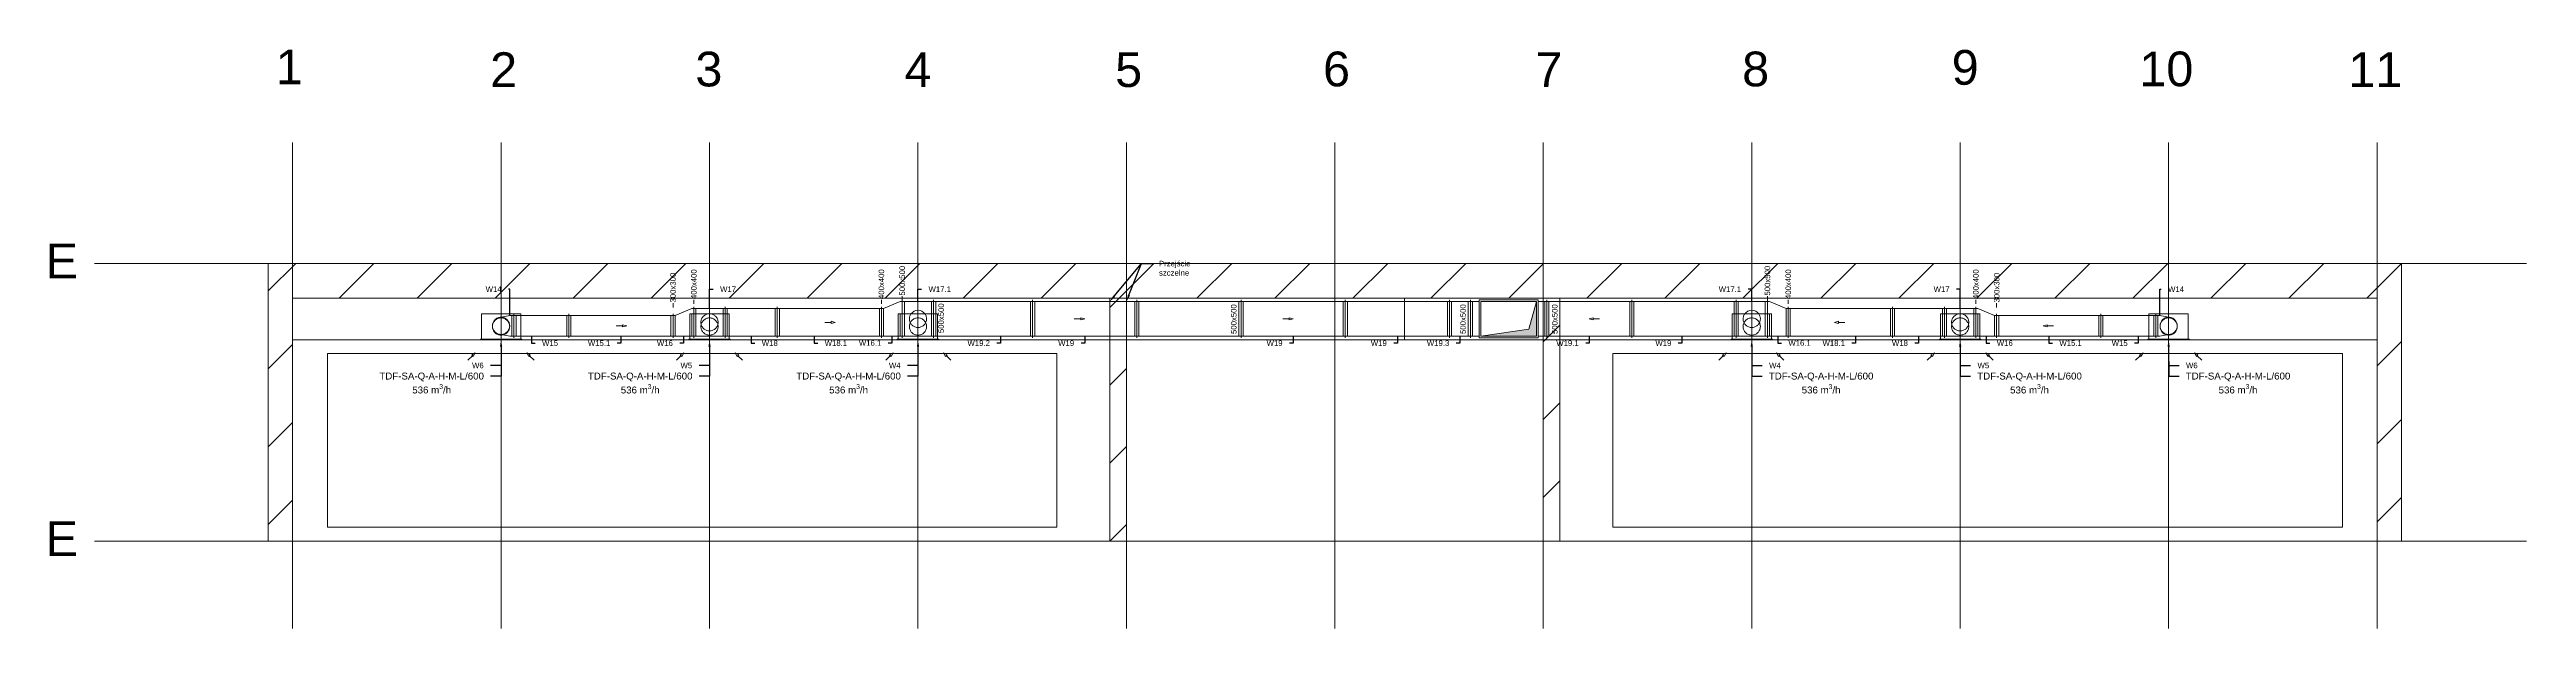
# Model space of a CAD drawing. Header units: millimetres. Extents: x 59762 to 60194, y -87842 to -87548.
# Drawn here: x 60061.87 to 60097.52, y -87712.58 to -87704.24 of the extents above; entities that cross this region are included whole.
import ezdxf
from ezdxf import colors
from ezdxf.entities.mleader import LeaderData, LeaderLine
from ezdxf.math import Vec2, Vec3

# ---------------------------------------------------------------- set-up
doc = ezdxf.new("R2010")
doc.units = ezdxf.units.MM
doc.linetypes.add('ACAD_ISO02W100', pattern=[15, 12, -3])
doc.linetypes.add('JIS_02_1.2', pattern=[2.5, 1.25, -1.25])
for name, color, linetype, lineweight in [('kanały', 7, 'Continuous', 20), ('nawi. strzałki', 150, 'Continuous', 20), ('opisy', 7, 'Continuous', 13), ('wymiary', 7, 'Continuous', 13), ('wyw opis', 30, 'Continuous', 20)]:
    doc.layers.add(name, color=color, linetype=linetype, lineweight=lineweight)
doc.layers.add('osie', color=7, linetype='JIS_02_1.2', lineweight=5, transparency=0.7)
doc.layers.add('podkład', color=7, linetype='Continuous', lineweight=13, transparency=0.7)
doc.styles.get("Standard").update_dxf_attribs({"font": 'arial.ttf', "height": 0.02})
doc.styles.add('styl1', font='arial.ttf', dxfattribs={"height": 0.08})
pattern_1 = [(45, (57057.4384, -93682.1552), (-0.56126601, 0.56126601), [])]

# ---------------------------------------------------------------- blocks, each defined once
blk = doc.blocks.new('_None')

msp = doc.modelspace()

# ---------------------------------------------------------------- hatches: boundary and pattern name
at = {"layer": 'kanały'}
h = msp.add_hatch(color=256, dxfattribs=at)
h.dxf.hatch_style = 1
h.paths.add_polyline_path([(60082.473111, -87708.372764), (60083.163905, -87708.268704), (60083.273111, -87707.872764), (60083.273111, -87708.372764)])
at = {"layer": 'podkład'}
h = msp.add_hatch(dxfattribs=at)
h.set_pattern_fill('ANSI31', color=256, scale=0.25)
h.set_pattern_definition(pattern_1)
h.paths.add_polyline_path([(60065.373111, -87707.922764), (60065.373111, -87707.322764), (60065.023111, -87707.322764), (60065.023111, -87707.922764), (60065.023111, -87711.322764), (60065.373111, -87711.322764)])
h.paths.add_polyline_path([(60077.373111, -87707.922764), (60077.133111, -87707.922764), (60077.133111, -87711.322764), (60077.373111, -87711.322764)])
h.paths.add_polyline_path([(60083.613111, -87707.922764), (60083.373111, -87707.922764), (60083.373111, -87711.322764), (60083.613111, -87711.322764)])
h.paths.add_polyline_path([(60077.133111, -87707.322764), (60065.373111, -87707.322764), (60065.373111, -87707.822764), (60077.133111, -87707.822764)])
h.paths.add_polyline_path([(60077.373111, -87707.322764), (60077.133111, -87707.322764), (60077.133111, -87707.822764), (60077.373111, -87707.822764)])
h.paths.add_polyline_path([(60083.373111, -87707.322764), (60077.373111, -87707.322764), (60077.373111, -87707.822764), (60083.373111, -87707.822764)])
h.paths.add_polyline_path([(60095.373111, -87707.322764), (60083.613111, -87707.322764), (60083.613111, -87707.822764), (60095.373111, -87707.822764)])
h.paths.add_polyline_path([(60095.723111, -87707.922764), (60095.723111, -87707.322764), (60095.373111, -87707.322764), (60095.373111, -87707.922764), (60095.373111, -87711.322764), (60095.723111, -87711.322764)])
h = msp.add_hatch(dxfattribs=at)
h.set_pattern_fill('ANSI31', color=256, scale=0.25)
h.set_pattern_definition(pattern_1)
h.paths.add_polyline_path([(60077.133111, -87707.922764), (60077.373111, -87707.922764), (60077.373111, -87707.822764), (60077.133111, -87707.822764)])

# ---------------------------------------------------------------- linework, layer by layer
at = {"layer": 'kanały'}
for p, q in [((60068.656611, -87708.050764), (60068.089611, -87708.050764)), ((60068.089611, -87708.050764), (60068.089611, -87708.414764)), ((60068.656611, -87708.072764), (60068.558111, -87708.072764)), ((60068.656611, -87708.050764), (60068.656611, -87708.414764)), ((60071.656611, -87708.050764), (60071.089611, -87708.050764)), ((60071.089611, -87708.050764), (60071.089611, -87708.414764)), ((60071.148111, -87708.050764), (60071.148111, -87707.972764)), ((60071.178111, -87708.050764), (60071.178111, -87707.972764)), ((60071.568111, -87708.050764), (60071.568111, -87707.972764)), ((60071.598111, -87708.050764), (60071.598111, -87707.972764)), ((60071.628111, -87708.050764), (60071.628111, -87707.972764)), ((60071.656611, -87708.050764), (60071.656611, -87708.414764)), ((60074.656611, -87708.050764), (60074.089611, -87708.050764)), ((60074.089611, -87708.050764), (60074.089611, -87708.414764)), ((60074.148111, -87708.050764), (60074.148111, -87707.872764)), ((60074.178111, -87708.050764), (60074.178111, -87707.872764)), ((60074.568111, -87708.050764), (60074.568111, -87707.872764)), ((60074.598111, -87708.050764), (60074.598111, -87707.872764)), ((60074.656611, -87708.050764), (60074.656611, -87708.414764)), ((60082.323111, -87707.847764), (60082.323111, -87708.397764)), ((60082.448111, -87707.872764), (60082.323111, -87707.872764)), ((60083.298111, -87707.847764), (60082.448111, -87707.847764)), ((60082.448111, -87707.847764), (60082.448111, -87708.397764)), ((60082.473111, -87707.872764), (60083.273111, -87707.872764)), ((60082.473111, -87708.372764), (60082.473111, -87707.872764)), ((60083.163905, -87708.268704), (60083.273111, -87707.872764)), ((60083.273111, -87707.872764), (60083.273111, -87708.372764)), ((60083.298111, -87708.397764), (60083.298111, -87707.847764)), ((60083.298111, -87707.872764), (60083.423111, -87707.872764)), ((60083.423111, -87707.847764), (60083.423111, -87708.397764)), ((60086.089611, -87708.050764), (60086.656611, -87708.050764)), ((60086.089611, -87708.050764), (60086.089611, -87708.414764)), ((60086.118111, -87708.050764), (60086.118111, -87707.872764)), ((60086.148111, -87708.050764), (60086.148111, -87707.872764)), ((60086.178111, -87708.050764), (60086.178111, -87707.872764)), ((60086.568111, -87708.050764), (60086.568111, -87707.872764)), ((60086.598111, -87708.050764), (60086.598111, -87707.872764)), ((60086.656611, -87708.050764), (60086.656611, -87708.414764)), ((60089.089611, -87708.050764), (60089.656611, -87708.050764)), ((60089.089611, -87708.050764), (60089.089611, -87708.414764)), ((60089.118111, -87708.050764), (60089.118111, -87707.972764)), ((60089.148111, -87708.050764), (60089.148111, -87707.972764)), ((60089.178111, -87708.050764), (60089.178111, -87707.972764)), ((60089.568111, -87708.050764), (60089.568111, -87707.972764)), ((60089.598111, -87708.050764), (60089.598111, -87707.972764)), ((60089.656611, -87708.050764), (60089.656611, -87708.414764)), ((60092.089611, -87708.050764), (60092.656611, -87708.050764)), ((60092.089611, -87708.050764), (60092.089611, -87708.414764)), ((60092.089611, -87708.072764), (60092.188111, -87708.072764)), ((60092.656611, -87708.050764), (60092.656611, -87708.414764)), ((60068.671111, -87708.414764), (60068.075111, -87708.414764)), ((60068.075111, -87708.414764), (60068.075111, -87708.422764)), ((60068.671111, -87708.422764), (60068.075111, -87708.422764)), ((60068.656611, -87708.372764), (60068.558111, -87708.372764)), ((60068.671111, -87708.422764), (60068.671111, -87708.414764)), ((60071.671111, -87708.414764), (60071.075111, -87708.414764)), ((60071.075111, -87708.414764), (60071.075111, -87708.422764)), ((60071.671111, -87708.422764), (60071.075111, -87708.422764)), ((60071.671111, -87708.422764), (60071.671111, -87708.414764)), ((60074.089611, -87708.372764), (60073.878111, -87708.372764)), ((60074.671111, -87708.414764), (60074.075111, -87708.414764)), ((60074.075111, -87708.414764), (60074.075111, -87708.422764)), ((60074.671111, -87708.422764), (60074.075111, -87708.422764)), ((60074.671111, -87708.422764), (60074.671111, -87708.414764)), ((60082.448111, -87708.372764), (60082.323111, -87708.372764)), ((60082.448111, -87708.397764), (60083.298111, -87708.397764)), ((60082.473111, -87708.372764), (60083.163905, -87708.268704)), ((60083.273111, -87708.372764), (60082.473111, -87708.372764)), ((60083.298111, -87708.372764), (60083.423111, -87708.372764)), ((60086.075111, -87708.422764), (60086.075111, -87708.414764)), ((60086.075111, -87708.414764), (60086.671111, -87708.414764)), ((60086.075111, -87708.422764), (60086.671111, -87708.422764)), ((60086.656611, -87708.372764), (60086.868111, -87708.372764)), ((60086.671111, -87708.414764), (60086.671111, -87708.422764)), ((60089.075111, -87708.422764), (60089.075111, -87708.414764)), ((60089.075111, -87708.414764), (60089.671111, -87708.414764)), ((60089.075111, -87708.422764), (60089.671111, -87708.422764)), ((60089.671111, -87708.414764), (60089.671111, -87708.422764)), ((60092.075111, -87708.422764), (60092.075111, -87708.414764)), ((60092.075111, -87708.414764), (60092.671111, -87708.414764)), ((60092.075111, -87708.422764), (60092.671111, -87708.422764)), ((60092.089611, -87708.372764), (60092.188111, -87708.372764)), ((60092.671111, -87708.414764), (60092.671111, -87708.422764))]:
    msp.add_line(p, q, dxfattribs=at)
at = {"layer": 'kanały', "linetype": 'ACAD_ISO02W100', "ltscale": 0.09}
for p, q in [((60068.498111, -87708.072764), (60068.373111, -87708.098764)), ((60068.558111, -87708.072764), (60068.498111, -87708.072764)), ((60068.528111, -87708.072764), (60068.528111, -87708.372764)), ((60068.558111, -87708.072764), (60068.558111, -87708.047764)), ((60068.558111, -87708.072764), (60068.558111, -87708.047764)), ((60068.558111, -87708.072764), (60068.558111, -87708.372764)), ((60068.558111, -87708.072764), (60068.558111, -87708.372764)), ((60068.588111, -87708.072764), (60068.588111, -87708.372764)), ((60071.118111, -87708.372764), (60071.118111, -87708.050764)), ((60071.148111, -87708.372764), (60071.148111, -87708.050764)), ((60071.148111, -87708.372764), (60071.148111, -87708.050764)), ((60071.178111, -87708.050764), (60071.178111, -87708.372764)), ((60071.568111, -87708.050764), (60071.568111, -87708.372764)), ((60071.598111, -87708.050764), (60071.598111, -87708.372764)), ((60071.598111, -87708.050764), (60071.598111, -87708.372764)), ((60071.628111, -87708.050764), (60071.628111, -87708.372764)), ((60074.118111, -87708.372764), (60074.118111, -87708.050764)), ((60074.148111, -87708.050764), (60074.148111, -87708.372764)), ((60074.148111, -87708.372764), (60074.148111, -87708.050764)), ((60074.148111, -87708.372764), (60074.148111, -87708.050764)), ((60074.178111, -87708.050764), (60074.178111, -87708.372764)), ((60074.568111, -87708.050764), (60074.568111, -87708.372764)), ((60074.598111, -87708.050764), (60074.598111, -87708.372764)), ((60074.598111, -87708.050764), (60074.598111, -87708.372764)), ((60074.628111, -87708.050764), (60074.628111, -87708.372764)), ((60086.118111, -87708.050764), (60086.118111, -87708.372764)), ((60086.148111, -87708.050764), (60086.148111, -87708.372764)), ((60086.148111, -87708.050764), (60086.148111, -87708.372764)), ((60086.178111, -87708.050764), (60086.178111, -87708.372764)), ((60086.568111, -87708.050764), (60086.568111, -87708.372764)), ((60086.598111, -87708.050764), (60086.598111, -87708.372764)), ((60086.598111, -87708.372764), (60086.598111, -87708.050764)), ((60086.598111, -87708.372764), (60086.598111, -87708.050764)), ((60086.628111, -87708.372764), (60086.628111, -87708.050764)), ((60089.118111, -87708.050764), (60089.118111, -87708.372764)), ((60089.148111, -87708.050764), (60089.148111, -87708.372764)), ((60089.148111, -87708.050764), (60089.148111, -87708.372764)), ((60089.178111, -87708.050764), (60089.178111, -87708.372764)), ((60089.568111, -87708.050764), (60089.568111, -87708.372764)), ((60089.598111, -87708.372764), (60089.598111, -87708.050764)), ((60089.598111, -87708.372764), (60089.598111, -87708.050764)), ((60089.628111, -87708.372764), (60089.628111, -87708.050764)), ((60092.158111, -87708.072764), (60092.158111, -87708.372764)), ((60092.188111, -87708.072764), (60092.188111, -87708.047764)), ((60092.188111, -87708.072764), (60092.188111, -87708.047764)), ((60092.188111, -87708.072764), (60092.188111, -87708.372764)), ((60092.188111, -87708.072764), (60092.188111, -87708.372764)), ((60092.188111, -87708.072764), (60092.248111, -87708.072764)), ((60092.218111, -87708.072764), (60092.218111, -87708.372764)), ((60092.248111, -87708.072764), (60092.373111, -87708.098764)), ((60068.498111, -87708.372764), (60068.373111, -87708.346764)), ((60068.558111, -87708.372764), (60068.498111, -87708.372764)), ((60068.558111, -87708.397764), (60068.558111, -87708.372764)), ((60068.558111, -87708.397764), (60068.558111, -87708.372764)), ((60071.089611, -87708.372764), (60071.148111, -87708.372764)), ((60071.598111, -87708.372764), (60071.148111, -87708.372764)), ((60071.148111, -87708.372764), (60071.148111, -87708.397764)), ((60071.598111, -87708.397764), (60071.598111, -87708.372764)), ((60071.598111, -87708.397764), (60071.598111, -87708.372764)), ((60071.656611, -87708.372764), (60071.598111, -87708.372764)), ((60074.089611, -87708.372764), (60074.148111, -87708.372764)), ((60074.148111, -87708.397764), (60074.148111, -87708.372764)), ((60074.598111, -87708.372764), (60074.148111, -87708.372764)), ((60074.148111, -87708.372764), (60074.148111, -87708.397764)), ((60074.148111, -87708.372764), (60074.148111, -87708.397764)), ((60074.598111, -87708.397764), (60074.598111, -87708.372764)), ((60074.598111, -87708.397764), (60074.598111, -87708.372764)), ((60074.598111, -87708.372764), (60074.656611, -87708.372764)), ((60086.089611, -87708.372764), (60086.148111, -87708.372764)), ((60086.148111, -87708.397764), (60086.148111, -87708.372764)), ((60086.148111, -87708.372764), (60086.598111, -87708.372764)), ((60086.148111, -87708.397764), (60086.148111, -87708.372764)), ((60086.598111, -87708.397764), (60086.598111, -87708.372764)), ((60086.598111, -87708.372764), (60086.598111, -87708.397764)), ((60086.598111, -87708.372764), (60086.598111, -87708.397764)), ((60086.656611, -87708.372764), (60086.598111, -87708.372764)), ((60089.089611, -87708.372764), (60089.148111, -87708.372764)), ((60089.148111, -87708.397764), (60089.148111, -87708.372764)), ((60089.148111, -87708.372764), (60089.598111, -87708.372764)), ((60089.148111, -87708.397764), (60089.148111, -87708.372764)), ((60089.598111, -87708.372764), (60089.598111, -87708.397764)), ((60089.656611, -87708.372764), (60089.598111, -87708.372764)), ((60092.188111, -87708.397764), (60092.188111, -87708.372764)), ((60092.188111, -87708.397764), (60092.188111, -87708.372764)), ((60092.188111, -87708.372764), (60092.248111, -87708.372764)), ((60092.248111, -87708.372764), (60092.373111, -87708.346764))]:
    msp.add_line(p, q, dxfattribs=at)
at = {"layer": 'kanały', "ltscale": 20}
for p, q in [((60069.348111, -87708.072764), (60068.656611, -87708.072764)), ((60069.318111, -87708.072764), (60069.318111, -87708.372764)), ((60069.348111, -87708.072764), (60069.348111, -87708.047764)), ((60069.348111, -87708.072764), (60069.348111, -87708.047764)), ((60070.848111, -87708.072764), (60069.348111, -87708.072764)), ((60069.348111, -87708.072764), (60069.348111, -87708.372764)), ((60069.348111, -87708.072764), (60069.348111, -87708.372764)), ((60069.378111, -87708.072764), (60069.378111, -87708.372764)), ((60070.818111, -87708.072764), (60070.818111, -87708.372764)), ((60070.848111, -87708.072764), (60070.848111, -87708.047764)), ((60070.848111, -87708.072764), (60070.848111, -87708.047764)), ((60070.878111, -87708.072764), (60070.848111, -87708.072764)), ((60070.848111, -87708.072764), (60070.848111, -87708.372764)), ((60070.848111, -87708.072764), (60070.848111, -87708.372764)), ((60071.118111, -87707.972764), (60070.878111, -87708.072764)), ((60070.878111, -87708.372764), (60070.878111, -87708.072764)), ((60071.118111, -87707.972764), (60071.148111, -87707.972764)), ((60071.148111, -87707.947764), (60071.148111, -87707.972764)), ((60071.148111, -87707.947764), (60071.148111, -87707.972764)), ((60071.598111, -87707.972764), (60071.148111, -87707.972764)), ((60071.598111, -87707.972764), (60071.598111, -87707.947764)), ((60071.598111, -87707.972764), (60071.598111, -87707.947764)), ((60072.348111, -87707.972764), (60071.598111, -87707.972764)), ((60072.318111, -87707.972764), (60072.318111, -87708.372764)), ((60072.348111, -87707.972764), (60072.348111, -87707.947764)), ((60072.348111, -87707.972764), (60072.348111, -87707.947764)), ((60073.848111, -87707.972764), (60072.348111, -87707.972764)), ((60072.348111, -87707.972764), (60072.348111, -87708.372764)), ((60072.348111, -87707.972764), (60072.348111, -87708.372764)), ((60072.378111, -87707.972764), (60072.378111, -87708.372764)), ((60073.818111, -87707.972764), (60073.818111, -87708.372764)), ((60073.848111, -87707.947764), (60073.848111, -87707.972764)), ((60073.848111, -87707.972764), (60073.848111, -87707.947764)), ((60073.848111, -87708.372764), (60073.848111, -87707.972764)), ((60073.878111, -87707.972764), (60073.848111, -87707.972764)), ((60073.848111, -87707.972764), (60073.848111, -87708.372764)), ((60074.118111, -87707.872764), (60073.878111, -87707.972764)), ((60073.878111, -87708.372764), (60073.878111, -87707.972764)), ((60074.118111, -87707.872764), (60074.148111, -87707.872764)), ((60074.148111, -87707.872764), (60074.148111, -87707.847764)), ((60074.148111, -87707.847764), (60074.148111, -87707.872764)), ((60074.148111, -87707.847764), (60074.148111, -87707.872764)), ((60074.598111, -87707.872764), (60074.148111, -87707.872764)), ((60074.598111, -87707.872764), (60074.598111, -87707.847764)), ((60074.598111, -87707.872764), (60074.598111, -87707.847764)), ((60074.598111, -87707.872764), (60074.598111, -87707.847764)), ((60076.023111, -87707.872764), (60074.598111, -87707.872764)), ((60074.598111, -87707.872764), (60074.598111, -87708.050764)), ((60074.628111, -87707.872764), (60074.628111, -87708.050764)), ((60075.993111, -87707.872764), (60075.993111, -87708.372764)), ((60076.023111, -87707.872764), (60076.023111, -87707.847764)), ((60076.023111, -87707.872764), (60076.023111, -87707.847764)), ((60077.523111, -87707.872764), (60076.023111, -87707.872764)), ((60076.023111, -87707.872764), (60076.023111, -87708.372764)), ((60076.023111, -87707.872764), (60076.023111, -87708.372764)), ((60076.053111, -87707.872764), (60076.053111, -87708.372764)), ((60077.493111, -87707.872764), (60077.493111, -87708.372764)), ((60077.523111, -87707.872764), (60077.523111, -87707.847764)), ((60077.523111, -87707.872764), (60077.523111, -87707.847764)), ((60079.023111, -87707.872764), (60077.523111, -87707.872764)), ((60077.523111, -87707.872764), (60077.523111, -87708.372764)), ((60077.523111, -87707.872764), (60077.523111, -87708.372764)), ((60077.553111, -87707.872764), (60077.553111, -87708.372764)), ((60078.993111, -87707.872764), (60078.993111, -87708.372764)), ((60079.023111, -87707.872764), (60079.023111, -87707.847764)), ((60079.023111, -87707.872764), (60079.023111, -87707.847764)), ((60080.523111, -87707.872764), (60079.023111, -87707.872764)), ((60079.023111, -87707.872764), (60079.023111, -87708.372764)), ((60079.023111, -87707.872764), (60079.023111, -87708.372764)), ((60079.053111, -87707.872764), (60079.053111, -87708.372764)), ((60080.493111, -87707.872764), (60080.493111, -87708.372764)), ((60080.523111, -87707.872764), (60080.523111, -87707.847764)), ((60080.523111, -87707.872764), (60080.523111, -87707.847764)), ((60082.023111, -87707.872764), (60080.523111, -87707.872764)), ((60080.523111, -87707.872764), (60080.523111, -87708.372764)), ((60080.523111, -87707.872764), (60080.523111, -87708.372764)), ((60080.553111, -87707.872764), (60080.553111, -87708.372764)), ((60081.993111, -87707.872764), (60081.993111, -87708.372764)), ((60082.023111, -87707.847764), (60082.023111, -87707.872764)), ((60082.023111, -87707.872764), (60082.023111, -87707.847764)), ((60082.023111, -87708.366727), (60082.023111, -87707.872764)), ((60082.053111, -87707.872764), (60082.023111, -87707.872764)), ((60082.023111, -87707.872764), (60082.023111, -87708.372764)), ((60082.053111, -87708.372764), (60082.053111, -87707.872764)), ((60082.293111, -87707.872764), (60082.053111, -87707.872764)), ((60082.293111, -87708.372764), (60082.293111, -87707.872764)), ((60082.293111, -87707.872764), (60082.323111, -87707.872764)), ((60082.323111, -87707.847764), (60082.323111, -87707.872764)), ((60082.323111, -87708.372764), (60082.323111, -87707.872764)), ((60082.353111, -87707.872764), (60082.353111, -87708.372764)), ((60083.393111, -87707.872764), (60083.393111, -87708.372764)), ((60083.423111, -87707.872764), (60083.423111, -87707.847764)), ((60083.423111, -87708.372764), (60083.423111, -87707.872764)), ((60083.423111, -87707.872764), (60084.648111, -87707.872764)), ((60083.453111, -87707.872764), (60083.453111, -87708.372764)), ((60084.618111, -87707.872764), (60084.618111, -87708.372764)), ((60084.648111, -87707.872764), (60084.648111, -87707.847764)), ((60084.648111, -87707.872764), (60084.648111, -87707.847764)), ((60084.648111, -87707.872764), (60086.148111, -87707.872764)), ((60084.648111, -87707.872764), (60084.648111, -87708.372764)), ((60084.648111, -87707.872764), (60084.648111, -87708.372764)), ((60084.678111, -87707.872764), (60084.678111, -87708.372764)), ((60086.148111, -87707.872764), (60086.148111, -87707.847764)), ((60086.148111, -87707.872764), (60086.148111, -87707.847764)), ((60086.148111, -87707.872764), (60086.598111, -87707.872764)), ((60086.598111, -87707.872764), (60086.598111, -87707.847764)), ((60086.598111, -87707.847764), (60086.598111, -87707.872764)), ((60086.598111, -87707.847764), (60086.598111, -87707.872764)), ((60086.628111, -87707.872764), (60086.598111, -87707.872764)), ((60086.628111, -87707.872764), (60086.868111, -87707.972764)), ((60086.868111, -87708.372764), (60086.868111, -87707.972764)), ((60086.868111, -87707.972764), (60086.898111, -87707.972764)), ((60086.898111, -87707.947764), (60086.898111, -87707.972764)), ((60086.898111, -87707.972764), (60086.898111, -87707.947764)), ((60086.898111, -87708.372764), (60086.898111, -87707.972764)), ((60086.898111, -87707.972764), (60088.398111, -87707.972764)), ((60086.898111, -87707.972764), (60086.898111, -87708.372764)), ((60086.928111, -87707.972764), (60086.928111, -87708.372764)), ((60088.368111, -87707.972764), (60088.368111, -87708.372764)), ((60088.398111, -87707.972764), (60088.398111, -87707.947764)), ((60088.398111, -87707.972764), (60088.398111, -87707.947764)), ((60088.398111, -87707.972764), (60088.398111, -87708.372764)), ((60088.398111, -87707.972764), (60089.148111, -87707.972764)), ((60088.398111, -87707.972764), (60088.398111, -87708.372764)), ((60088.428111, -87707.972764), (60088.428111, -87708.372764)), ((60089.148111, -87707.972764), (60089.148111, -87707.947764)), ((60089.148111, -87707.972764), (60089.148111, -87707.947764)), ((60089.148111, -87707.972764), (60089.598111, -87707.972764)), ((60089.598111, -87707.947764), (60089.598111, -87707.972764)), ((60089.598111, -87707.947764), (60089.598111, -87707.972764)), ((60089.628111, -87707.972764), (60089.598111, -87707.972764)), ((60089.628111, -87707.972764), (60089.868111, -87708.072764)), ((60089.868111, -87708.372764), (60089.868111, -87708.072764)), ((60089.868111, -87708.072764), (60089.898111, -87708.072764)), ((60089.898111, -87708.072764), (60089.898111, -87708.047764)), ((60089.898111, -87708.072764), (60089.898111, -87708.047764)), ((60089.898111, -87708.072764), (60089.898111, -87708.372764)), ((60089.898111, -87708.072764), (60091.398111, -87708.072764)), ((60089.898111, -87708.072764), (60089.898111, -87708.372764)), ((60089.928111, -87708.072764), (60089.928111, -87708.372764)), ((60091.368111, -87708.072764), (60091.368111, -87708.372764)), ((60091.398111, -87708.072764), (60091.398111, -87708.047764)), ((60091.398111, -87708.072764), (60091.398111, -87708.047764)), ((60091.398111, -87708.072764), (60091.398111, -87708.372764)), ((60091.398111, -87708.072764), (60092.089611, -87708.072764)), ((60091.398111, -87708.072764), (60091.398111, -87708.372764)), ((60091.428111, -87708.072764), (60091.428111, -87708.372764)), ((60069.348111, -87708.372764), (60068.656611, -87708.372764)), ((60070.848111, -87708.372764), (60069.348111, -87708.372764)), ((60069.348111, -87708.397764), (60069.348111, -87708.372764)), ((60069.348111, -87708.397764), (60069.348111, -87708.372764)), ((60070.878111, -87708.372764), (60070.848111, -87708.372764)), ((60070.848111, -87708.397764), (60070.848111, -87708.372764)), ((60070.848111, -87708.397764), (60070.848111, -87708.372764)), ((60071.089611, -87708.372764), (60070.878111, -87708.372764)), ((60071.148111, -87708.372764), (60071.148111, -87708.397764)), ((60072.348111, -87708.372764), (60071.656611, -87708.372764)), ((60073.848111, -87708.372764), (60072.348111, -87708.372764)), ((60072.348111, -87708.397764), (60072.348111, -87708.372764)), ((60072.348111, -87708.397764), (60072.348111, -87708.372764)), ((60073.848111, -87708.372764), (60073.848111, -87708.397764)), ((60073.878111, -87708.372764), (60073.848111, -87708.372764)), ((60073.848111, -87708.397764), (60073.848111, -87708.372764)), ((60074.598111, -87708.397764), (60074.598111, -87708.372764)), ((60076.023111, -87708.372764), (60074.656611, -87708.372764)), ((60077.523111, -87708.372764), (60076.023111, -87708.372764)), ((60076.023111, -87708.397764), (60076.023111, -87708.372764)), ((60076.023111, -87708.397764), (60076.023111, -87708.372764)), ((60079.023111, -87708.372764), (60077.523111, -87708.372764)), ((60077.523111, -87708.397764), (60077.523111, -87708.372764)), ((60077.523111, -87708.397764), (60077.523111, -87708.372764)), ((60080.523111, -87708.372764), (60079.023111, -87708.372764)), ((60079.023111, -87708.397764), (60079.023111, -87708.372764)), ((60079.023111, -87708.397764), (60079.023111, -87708.372764)), ((60082.023111, -87708.372764), (60080.523111, -87708.372764)), ((60080.523111, -87708.397764), (60080.523111, -87708.372764)), ((60080.523111, -87708.397764), (60080.523111, -87708.372764)), ((60082.023111, -87708.366727), (60082.023111, -87708.397764)), ((60082.053111, -87708.372764), (60082.023111, -87708.372764)), ((60082.023111, -87708.397764), (60082.023111, -87708.372764)), ((60082.293111, -87708.372764), (60082.053111, -87708.372764)), ((60082.293111, -87708.372764), (60082.323111, -87708.372764)), ((60082.323111, -87708.372764), (60082.323111, -87708.397764)), ((60083.423111, -87708.372764), (60084.648111, -87708.372764)), ((60083.423111, -87708.397764), (60083.423111, -87708.372764)), ((60084.648111, -87708.372764), (60086.089611, -87708.372764)), ((60084.648111, -87708.397764), (60084.648111, -87708.372764)), ((60084.648111, -87708.397764), (60084.648111, -87708.372764)), ((60086.868111, -87708.372764), (60086.898111, -87708.372764)), ((60086.898111, -87708.372764), (60086.898111, -87708.397764)), ((60086.898111, -87708.372764), (60088.398111, -87708.372764)), ((60086.898111, -87708.397764), (60086.898111, -87708.372764)), ((60088.398111, -87708.397764), (60088.398111, -87708.372764)), ((60088.398111, -87708.372764), (60089.089611, -87708.372764)), ((60088.398111, -87708.397764), (60088.398111, -87708.372764)), ((60089.598111, -87708.372764), (60089.598111, -87708.397764)), ((60089.656611, -87708.372764), (60089.868111, -87708.372764)), ((60089.868111, -87708.372764), (60089.898111, -87708.372764)), ((60089.898111, -87708.397764), (60089.898111, -87708.372764)), ((60089.898111, -87708.372764), (60091.398111, -87708.372764)), ((60089.898111, -87708.397764), (60089.898111, -87708.372764)), ((60091.398111, -87708.397764), (60091.398111, -87708.372764)), ((60091.398111, -87708.372764), (60092.089611, -87708.372764)), ((60091.398111, -87708.397764), (60091.398111, -87708.372764))]:
    msp.add_line(p, q, dxfattribs=at)
at = {"layer": 'kanały', "linetype": 'ACAD_ISO02W100', "ltscale": 0.09}
for centre in [(60068.373111, -87708.222764), (60071.373111, -87708.172764), (60089.373111, -87708.172764), (60092.373111, -87708.222764), (60068.373111, -87708.232764), (60071.373111, -87708.232764), (60074.373111, -87708.232764), (60086.373111, -87708.232764), (60089.373111, -87708.232764), (60092.373111, -87708.232764)]:
    msp.add_circle(centre, 0.124, dxfattribs=at)
for centre in [(60074.373111, -87708.122764), (60086.373111, -87708.122764)]:
    msp.add_arc(centre, 0.124, 144.5040674, 35.4959326, dxfattribs=at)
at = {"layer": 'kanały'}
for centre in [(60074.373111, -87708.122764), (60086.373111, -87708.122764)]:
    msp.add_arc(centre, 0.124, 35.4959326, 144.5040674, dxfattribs=at)
at = {"layer": 'nawi. strzałki', "color": 7, "ltscale": 20}
for p, q in [((60070.031066, -87708.222764), (60070.123111, -87708.222764)), ((60070.181066, -87708.222764), (60070.123111, -87708.207235)), ((60070.123111, -87708.238293), (60070.123111, -87708.207235)), ((60070.181066, -87708.222764), (60070.123111, -87708.238293)), ((60073.031066, -87708.172764), (60073.123111, -87708.172764)), ((60073.181066, -87708.172764), (60073.123111, -87708.157235)), ((60073.123111, -87708.188293), (60073.123111, -87708.157235)), ((60073.181066, -87708.172764), (60073.123111, -87708.188293)), ((60076.623111, -87708.122764), (60076.715155, -87708.122764)), ((60076.773111, -87708.122764), (60076.715155, -87708.107235)), ((60076.715155, -87708.107235), (60076.715155, -87708.138293)), ((60076.773111, -87708.122764), (60076.715155, -87708.138293)), ((60079.623111, -87708.122764), (60079.715155, -87708.122764)), ((60079.773111, -87708.122764), (60079.715155, -87708.107235)), ((60079.715155, -87708.107235), (60079.715155, -87708.138293)), ((60079.773111, -87708.122764), (60079.715155, -87708.138293)), ((60084.033707, -87708.122764), (60084.091662, -87708.107235)), ((60084.033707, -87708.122764), (60084.091662, -87708.138293)), ((60084.091662, -87708.138293), (60084.091662, -87708.107235)), ((60084.183707, -87708.122764), (60084.091662, -87708.122764)), ((60087.565155, -87708.172764), (60087.623111, -87708.157235)), ((60087.565155, -87708.172764), (60087.623111, -87708.188293)), ((60087.623111, -87708.188293), (60087.623111, -87708.157235)), ((60087.715155, -87708.172764), (60087.623111, -87708.172764)), ((60090.565155, -87708.222764), (60090.623111, -87708.207235)), ((60090.565155, -87708.222764), (60090.623111, -87708.238293)), ((60090.623111, -87708.238293), (60090.623111, -87708.207235)), ((60090.715155, -87708.222764), (60090.623111, -87708.222764)), ((60067.896334, -87708.717759), (60067.961419, -87708.652673)), ((60068.0024, -87708.611693), (60067.950438, -87708.641693)), ((60067.950438, -87708.641693), (60067.9724, -87708.663654)), ((60068.0024, -87708.611693), (60067.9724, -87708.663654)), ((60068.741821, -87708.611693), (60068.793783, -87708.641693)), ((60068.741821, -87708.611693), (60068.771821, -87708.663654)), ((60068.771821, -87708.663654), (60068.793783, -87708.641693)), ((60068.847887, -87708.717759), (60068.782802, -87708.652673)), ((60070.896334, -87708.717759), (60070.961419, -87708.652673)), ((60071.0024, -87708.611693), (60070.950438, -87708.641693)), ((60070.950438, -87708.641693), (60070.9724, -87708.663654)), ((60071.0024, -87708.611693), (60070.9724, -87708.663654)), ((60071.741821, -87708.611693), (60071.793783, -87708.641693)), ((60071.741821, -87708.611693), (60071.771821, -87708.663654)), ((60071.771821, -87708.663654), (60071.793783, -87708.641693)), ((60071.847887, -87708.717759), (60071.782802, -87708.652673)), ((60073.909735, -87708.717759), (60073.974821, -87708.652673)), ((60074.015801, -87708.611693), (60073.96384, -87708.641693)), ((60073.96384, -87708.641693), (60073.985801, -87708.663654)), ((60074.015801, -87708.611693), (60073.985801, -87708.663654)), ((60074.741821, -87708.611693), (60074.793783, -87708.641693)), ((60074.741821, -87708.611693), (60074.771821, -87708.663654)), ((60074.771821, -87708.663654), (60074.793783, -87708.641693)), ((60074.847887, -87708.717759), (60074.782802, -87708.652673)), ((60085.898334, -87708.717759), (60085.963419, -87708.652673)), ((60086.0044, -87708.611693), (60085.952438, -87708.641693)), ((60085.9744, -87708.663654), (60085.952438, -87708.641693)), ((60086.0044, -87708.611693), (60085.9744, -87708.663654)), ((60086.73042, -87708.611693), (60086.76042, -87708.663654)), ((60086.73042, -87708.611693), (60086.782381, -87708.641693)), ((60086.782381, -87708.641693), (60086.76042, -87708.663654)), ((60086.836486, -87708.717759), (60086.771401, -87708.652673)), ((60088.898334, -87708.717759), (60088.963419, -87708.652673)), ((60089.0044, -87708.611693), (60088.952438, -87708.641693)), ((60088.9744, -87708.663654), (60088.952438, -87708.641693)), ((60089.0044, -87708.611693), (60088.9744, -87708.663654)), ((60089.743821, -87708.611693), (60089.773821, -87708.663654)), ((60089.743821, -87708.611693), (60089.795783, -87708.641693)), ((60089.795783, -87708.641693), (60089.773821, -87708.663654)), ((60089.849887, -87708.717759), (60089.784802, -87708.652673)), ((60091.898334, -87708.717759), (60091.963419, -87708.652673)), ((60092.0044, -87708.611693), (60091.952438, -87708.641693)), ((60091.9744, -87708.663654), (60091.952438, -87708.641693)), ((60092.0044, -87708.611693), (60091.9744, -87708.663654)), ((60092.743821, -87708.611693), (60092.773821, -87708.663654)), ((60092.743821, -87708.611693), (60092.795783, -87708.641693)), ((60092.795783, -87708.641693), (60092.773821, -87708.663654)), ((60092.849887, -87708.717759), (60092.784802, -87708.652673))]:
    msp.add_line(p, q, dxfattribs=at)
at = {"layer": 'osie', "linetype": 'Continuous'}
for p, q in [((60065.373111, -87712.582764), (60065.373111, -87705.582764)), ((60068.373111, -87712.582764), (60068.373111, -87705.582764)), ((60071.373111, -87712.582764), (60071.373111, -87705.582764)), ((60074.373111, -87712.582764), (60074.373111, -87705.582764)), ((60077.373111, -87712.582764), (60077.373111, -87705.582764)), ((60080.373111, -87712.582764), (60080.373111, -87705.582764)), ((60083.373111, -87712.582764), (60083.373111, -87705.582764)), ((60086.373111, -87712.582764), (60086.373111, -87705.582764)), ((60089.373111, -87712.582764), (60089.373111, -87705.582764)), ((60092.373111, -87712.582764), (60092.373111, -87705.582764)), ((60095.373111, -87712.582764), (60095.373111, -87705.582764)), ((60062.523111, -87707.322764), (60097.523111, -87707.322764)), ((60062.523111, -87711.322764), (60097.523111, -87711.322764))]:
    msp.add_line(p, q, dxfattribs=at)
at = {"layer": 'podkład'}
for p, q in [((60065.023111, -87707.922764), (60065.023111, -87707.322764)), ((60065.023111, -87707.322764), (60065.373111, -87707.322764)), ((60065.373111, -87707.322764), (60095.373111, -87707.322764)), ((60095.373111, -87707.322764), (60095.723111, -87707.322764)), ((60095.723111, -87707.922764), (60095.723111, -87707.322764)), ((60065.023111, -87711.322764), (60065.023111, -87707.922764)), ((60065.373111, -87707.922764), (60065.373111, -87707.822764)), ((60065.373111, -87707.822764), (60095.373111, -87707.822764)), ((60065.373111, -87711.322764), (60065.373111, -87707.922764)), ((60077.133111, -87707.922764), (60077.133111, -87707.822764)), ((60077.133111, -87707.922764), (60077.133111, -87707.822764)), ((60077.133111, -87711.322764), (60077.133111, -87707.922764)), ((60077.373111, -87707.922764), (60077.373111, -87707.822764)), ((60077.373111, -87707.922764), (60077.373111, -87707.822764)), ((60077.373111, -87711.322764), (60077.373111, -87707.922764)), ((60083.373111, -87707.922764), (60083.373111, -87707.822764)), ((60083.373111, -87711.322764), (60083.373111, -87707.922764)), ((60083.613111, -87707.922764), (60083.613111, -87707.822764)), ((60083.613111, -87711.322764), (60083.613111, -87707.922764)), ((60095.373111, -87707.922764), (60095.373111, -87707.822764)), ((60095.373111, -87711.322764), (60095.373111, -87707.922764)), ((60095.723111, -87711.322764), (60095.723111, -87707.922764)), ((60065.373111, -87708.422764), (60095.373111, -87708.422764)), ((60065.023111, -87711.322764), (60065.373111, -87711.322764)), ((60065.373111, -87711.322764), (60095.373111, -87711.322764)), ((60095.373111, -87711.322764), (60095.723111, -87711.322764))]:
    msp.add_line(p, q, dxfattribs=at)
at = {"layer": 'podkład', "ltscale": 20}
msp.add_line((60081.373111, -87708.422764), (60081.373111, -87707.822764), dxfattribs=at)
at = {"layer": 'podkład'}
for points in [[(60065.873111, -87708.622764), (60076.373111, -87708.622764), (60076.373111, -87711.122764), (60065.873111, -87711.122764)], [(60094.873111, -87708.622764), (60084.373111, -87708.622764), (60084.373111, -87711.122764), (60094.873111, -87711.122764)]]:
    msp.add_lwpolyline(points, close=True, dxfattribs=at)
at = {"layer": 'wymiary', "color": 7}
for p, q in [((60070.848111, -87707.896737), (60070.848111, -87707.957092)), ((60071.148111, -87707.846737), (60071.148111, -87707.907092)), ((60073.848111, -87707.846737), (60073.848111, -87707.907092)), ((60074.148111, -87707.796737), (60074.148111, -87707.857092)), ((60086.598111, -87707.796737), (60086.598111, -87707.857092)), ((60086.898111, -87707.846737), (60086.898111, -87707.907092)), ((60089.598111, -87707.846737), (60089.598111, -87707.907092)), ((60089.898111, -87707.896737), (60089.898111, -87707.957092))]:
    msp.add_line(p, q, dxfattribs=at)

# ---------------------------------------------------------------- texts
at = {"layer": 'opisy', "char_height": 0.5, "attachment_point": 1}
for s, insert in [('1 ', (60065.131363, -87704.242204)), ('2 ', (60068.216027, -87704.282411)), ('3 ', (60071.169507, -87704.273711)), ('4 ', (60074.18025, -87704.282411)), ('5 ', (60077.21093, -87704.282411)), ('6 ', (60080.20324, -87704.272403)), ('7 ', (60083.258849, -87704.282411)), ('8 ', (60086.23526, -87704.272403)), ('9 ', (60089.251095, -87704.24941)), ('10 ', (60091.951548, -87704.271355)), ('11 ', (60094.960572, -87704.281479)), ('E ', (60061.817189, -87707.038634)), ('E ', (60061.817189, -87711.038634))]:
    msp.add_mtext_dynamic_manual_height_columns(s, width=0.9375, gutter_width=4.6875, heights=[0], dxfattribs=dict(at, insert=insert))
at = {"layer": 'wymiary', "color": 7, "ltscale": 20, "char_height": 0.08, "rotation": 90, "style": 'styl1'}
for s, insert, attachment_point in [('500x500', (60074.187823, -87707.786911), 7), ('500x500', (60086.558398, -87707.786911), 1), ('300x300', (60070.887823, -87707.886911), 7), ('400x400', (60071.187823, -87707.836911), 7), ('400x400', (60073.887823, -87707.836911), 7), ('400x400', (60086.858398, -87707.836911), 1), ('400x400', (60089.558398, -87707.836911), 1), ('300x300', (60089.858398, -87707.886911), 1)]:
    msp.add_mtext_dynamic_manual_height_columns(s, width=0.44264358, gutter_width=1, heights=[0], dxfattribs=dict(at, insert=insert, attachment_point=attachment_point))
at = {"layer": 'wymiary', "ltscale": 20, "char_height": 0.08, "attachment_point": 1, "rotation": 90, "style": 'styl1'}
for insert in [(60074.666213, -87708.327539), (60078.877818, -87708.340539), (60082.177818, -87708.340539), (60083.497818, -87708.340539)]:
    msp.add_mtext_dynamic_manual_height_columns('500x500', width=0.44264358, gutter_width=1, heights=[0], dxfattribs=dict(at, insert=insert))

# ---------------------------------------------------------------- leaders
at = {"layer": 'wymiary'}
ml = msp.add_multileader_mtext('Standard', dxfattribs=at)
ml.set_content('', color=256, style='styl1')
ml.set_leader_properties()
ml.build(insert=Vec2(0, 0))
ml.multileader.update_dxf_attribs({"dogleg_length": 0.15, "arrow_head_size": 0.1})
ctx = ml.context
ctx.base_point, ctx.char_height, ctx.arrow_head_size, ctx.landing_gap_size, ctx.plane_origin = Vec3(60077.741993, -87707.326573), 0.15, 0.1, 0.1, Vec3(60077.373111, -87707.662764)
notes = []
notes.append((ctx, [(0, (1, 1, 0), (60077.591993, -87707.326573), (1, 0), 0.15, [(0, [(60077.133111, -87707.872764)], 0, [])])]))
ctx.mtext.insert, ctx.mtext.flow_direction = Vec3(60077.841993, -87707.251573), 5
ml = msp.add_multileader_mtext('Standard', dxfattribs=at)
ml.set_content('Przejście szczelne', color=256, style='styl1')
ml.set_leader_properties()
ml.build(insert=Vec2(0, 0))
ml.multileader.update_dxf_attribs({"dogleg_length": 0.15, "arrow_head_size": 0.1})
ctx = ml.context
ctx.base_point, ctx.char_height, ctx.arrow_head_size, ctx.landing_gap_size, ctx.plane_origin = Vec3(60077.741993, -87707.326573), 0.08, 0.1, 0.1, Vec3(60076.573111, -87707.662764)
notes.append((ctx, [(0, (1, 1, 0), (60077.591993, -87707.326573), (1, 0), 0.15, [(0, [(60077.373111, -87707.872764)], 0, [])])]))
ctx.mtext.insert, ctx.mtext.width, ctx.mtext.flow_direction = Vec3(60077.841993, -87707.285918), 0.51353508, 5
ml = msp.add_multileader_mtext('Standard', dxfattribs=at)
ml.set_content('W14', color=256, style='styl1')
ml.set_leader_properties()
ml.set_arrow_properties(name='NONE')
ml.build(insert=Vec2(0, 0))
ml.multileader.update_dxf_attribs({"dogleg_length": 0.15, "arrow_head_size": 0.1})
ctx = ml.context
ctx.base_point, ctx.char_height, ctx.arrow_head_size, ctx.landing_gap_size, ctx.plane_origin = Vec3(60068.058175, -87707.695067), 0.08, 0.1, 0.1, Vec3(60068.393688, -87708.645529)
ctx.text_align_type = 2
notes.append((ctx, [(0, (1, 1, 0), (60068.498111, -87707.695067), (-1, 0), 0.016907, [(0, [(60068.498111, -87708.072764)], 0, [])])]))
ctx.mtext.insert, ctx.mtext.width, ctx.mtext.alignment, ctx.mtext.flow_direction = Vec3(60068.381204, -87707.655067), 0.51353508, 3, 5
ml = msp.add_multileader_mtext('Standard', dxfattribs=at)
ml.set_content('W17', color=256, style='styl1')
ml.set_leader_properties()
ml.set_arrow_properties(name='NONE')
ml.build(insert=Vec2(0, 0))
ml.multileader.update_dxf_attribs({"dogleg_length": 0.15, "arrow_head_size": 0.1})
ctx = ml.context
ctx.base_point, ctx.char_height, ctx.arrow_head_size, ctx.landing_gap_size, ctx.plane_origin = Vec3(60071.425519, -87707.695067), 0.08, 0.1, 0.1, Vec3(60071.143688, -87708.945529)
notes.append((ctx, [(1, (1, 1, 0), (60071.373111, -87707.695067), (1, 0), 0.052408, [(0, [(60071.373111, -87707.972764)], 0, [])])]))
ctx.mtext.insert, ctx.mtext.width, ctx.mtext.flow_direction = Vec3(60071.525519, -87707.655067), 0.51353508, 5
ml = msp.add_multileader_mtext('Standard', dxfattribs=at)
ml.set_content('W17.1', color=256, style='styl1')
ml.set_leader_properties()
ml.set_arrow_properties(name='NONE')
ml.build(insert=Vec2(0, 0))
ml.multileader.update_dxf_attribs({"dogleg_length": 0.15, "arrow_head_size": 0.1})
ctx = ml.context
ctx.base_point, ctx.char_height, ctx.arrow_head_size, ctx.landing_gap_size, ctx.plane_origin = Vec3(60074.425519, -87707.695067), 0.08, 0.1, 0.1, Vec3(60074.143688, -87708.995529)
notes.append((ctx, [(1, (1, 1, 0), (60074.373111, -87707.695067), (1, 0), 0.052408, [(0, [(60074.373111, -87707.872764)], 0, [])])]))
ctx.mtext.insert, ctx.mtext.width, ctx.mtext.flow_direction = Vec3(60074.525519, -87707.655067), 0.51353508, 5
ml = msp.add_multileader_mtext('Standard', dxfattribs=at)
ml.set_content('W17.1', color=256, style='styl1')
ml.set_leader_properties()
ml.set_arrow_properties(name='NONE')
ml.build(insert=Vec2(0, 0))
ml.multileader.update_dxf_attribs({"dogleg_length": 0.15, "arrow_head_size": 0.1})
ctx = ml.context
ctx.base_point, ctx.char_height, ctx.arrow_head_size, ctx.landing_gap_size, ctx.plane_origin = Vec3(60085.819584, -87707.695067), 0.08, 0.1, 0.1, Vec3(60086.602533, -87708.995529)
ctx.text_align_type = 2
notes.append((ctx, [(1, (1, 1, 0), (60086.373111, -87707.695067), (-1, 0), 0.052408, [(0, [(60086.373111, -87707.872764)], 0, [])])]))
ctx.mtext.insert, ctx.mtext.width, ctx.mtext.alignment, ctx.mtext.flow_direction = Vec3(60086.220702, -87707.655067), 0.51353508, 3, 5
ml = msp.add_multileader_mtext('Standard', dxfattribs=at)
ml.set_content('W17', color=256, style='styl1')
ml.set_leader_properties()
ml.set_arrow_properties(name='NONE')
ml.build(insert=Vec2(0, 0))
ml.multileader.update_dxf_attribs({"dogleg_length": 0.15, "arrow_head_size": 0.1})
ctx = ml.context
ctx.base_point, ctx.char_height, ctx.arrow_head_size, ctx.landing_gap_size, ctx.plane_origin = Vec3(60088.897346, -87707.695067), 0.08, 0.1, 0.1, Vec3(60089.602533, -87708.945529)
ctx.text_align_type = 2
notes.append((ctx, [(1, (1, 1, 0), (60089.373111, -87707.695067), (-1, 0), 0.052408, [(0, [(60089.373111, -87707.972764)], 0, [])])]))
ctx.mtext.insert, ctx.mtext.width, ctx.mtext.alignment, ctx.mtext.flow_direction = Vec3(60089.220702, -87707.655067), 0.51353508, 3, 5
ml = msp.add_multileader_mtext('Standard', dxfattribs=at)
ml.set_content('W14', color=256, style='styl1')
ml.set_leader_properties()
ml.set_arrow_properties(name='NONE')
ml.build(insert=Vec2(0, 0))
ml.multileader.update_dxf_attribs({"dogleg_length": 0.15, "arrow_head_size": 0.1})
ctx = ml.context
ctx.base_point, ctx.char_height, ctx.arrow_head_size, ctx.landing_gap_size, ctx.plane_origin = Vec3(60092.265017, -87707.695067), 0.08, 0.1, 0.1, Vec3(60092.352533, -87708.645529)
notes.append((ctx, [(0, (1, 1, 0), (60092.248111, -87707.695067), (1, 0), 0.016907, [(0, [(60092.248111, -87708.072764)], 0, [])])]))
ctx.mtext.insert, ctx.mtext.width, ctx.mtext.flow_direction = Vec3(60092.365017, -87707.655067), 0.51353508, 5
ml = msp.add_multileader_mtext('Standard', dxfattribs=at)
ml.set_content('W6', color=256, style='styl1')
ml.set_leader_properties()
ml.build(insert=Vec2(0, 0))
ml.multileader.update_dxf_attribs({"dogleg_length": 0.15, "arrow_head_size": 0.1})
ctx = ml.context
ctx.base_point, ctx.char_height, ctx.arrow_head_size, ctx.landing_gap_size, ctx.plane_origin = Vec3(60067.861965, -87708.793824), 0.08, 0.1, 0.1, Vec3(60068.268688, -87708.995529)
ctx.text_align_type = 2
notes.append((ctx, [(0, (1, 1, 0), (60068.373111, -87708.793824), (-1, 0), 0.15, [(0, [(60068.373111, -87708.422764)], 0, [])])]))
ctx.mtext.insert, ctx.mtext.width, ctx.mtext.alignment, ctx.mtext.flow_direction = Vec3(60068.123111, -87708.753142), 0.51353508, 3, 5
ml = msp.add_multileader_mtext('Standard', dxfattribs=at)
ml.set_content('W15', color=256, style='styl1')
ml.set_leader_properties()
ml.set_arrow_properties(name='NONE')
ml.build(insert=Vec2(0, 0))
ml.multileader.update_dxf_attribs({"dogleg_length": 0.15, "arrow_head_size": 0.1})
ctx = ml.context
ctx.base_point, ctx.char_height, ctx.arrow_head_size, ctx.landing_gap_size, ctx.plane_origin = Vec3(60068.863019, -87708.472291), 0.08, 0.1, 0.1, Vec3(60068.706188, -87708.645529)
notes.append((ctx, [(1, (1, 1, 0), (60068.810611, -87708.472291), (1, 0), 0.052408, [(0, [(60068.810611, -87708.372764)], 0, [])])]))
ctx.mtext.insert, ctx.mtext.width, ctx.mtext.flow_direction = Vec3(60068.963019, -87708.431608), 0.51353508, 5
ml = msp.add_multileader_mtext('Standard', dxfattribs=at)
ml.set_content('W15.1', color=256, style='styl1')
ml.set_leader_properties()
ml.set_arrow_properties(name='NONE')
ml.build(insert=Vec2(0, 0))
ml.multileader.update_dxf_attribs({"dogleg_length": 0.15, "arrow_head_size": 0.1})
ctx = ml.context
ctx.base_point, ctx.char_height, ctx.arrow_head_size, ctx.landing_gap_size, ctx.plane_origin = Vec3(60069.544584, -87708.472291), 0.08, 0.1, 0.1, Vec3(60069.993688, -87708.645529)
ctx.text_align_type = 2
notes.append((ctx, [(0, (1, 1, 0), (60070.098111, -87708.472291), (-1, 0), 0.052408, [(0, [(60070.098111, -87708.372764)], 0, [])])]))
ctx.mtext.insert, ctx.mtext.width, ctx.mtext.alignment, ctx.mtext.flow_direction = Vec3(60069.945702, -87708.431608), 0.51353508, 3, 5
ml = msp.add_multileader_mtext('Standard', dxfattribs=at)
ml.set_content('W16', color=256, style='styl1')
ml.set_leader_properties()
ml.set_arrow_properties(name='NONE')
ml.build(insert=Vec2(0, 0))
ml.multileader.update_dxf_attribs({"dogleg_length": 0.15, "arrow_head_size": 0.1})
ctx = ml.context
ctx.base_point, ctx.char_height, ctx.arrow_head_size, ctx.landing_gap_size, ctx.plane_origin = Vec3(60070.522401, -87708.472291), 0.08, 0.1, 0.1, Vec3(60070.893688, -87708.945529)
ctx.text_align_type = 2
notes.append((ctx, [(0, (1, 1, 0), (60070.998111, -87708.472291), (-1, 0), 0.052408, [(0, [(60070.998111, -87708.372764)], 0, [])])]))
ctx.mtext.insert, ctx.mtext.width, ctx.mtext.alignment, ctx.mtext.flow_direction = Vec3(60070.845702, -87708.431608), 0.51353508, 3, 5
ml = msp.add_multileader_mtext('Standard', dxfattribs=at)
ml.set_content('W5', color=256, style='styl1')
ml.set_leader_properties()
ml.build(insert=Vec2(0, 0))
ml.multileader.update_dxf_attribs({"dogleg_length": 0.15, "arrow_head_size": 0.1})
ctx = ml.context
ctx.base_point, ctx.char_height, ctx.arrow_head_size, ctx.landing_gap_size, ctx.plane_origin = Vec3(60070.86131, -87708.793824), 0.08, 0.1, 0.1, Vec3(60071.268688, -87709.045529)
ctx.text_align_type = 2
notes.append((ctx, [(0, (1, 1, 0), (60071.373111, -87708.793824), (-1, 0), 0.15, [(0, [(60071.373111, -87708.422764)], 0, [])])]))
ctx.mtext.insert, ctx.mtext.width, ctx.mtext.alignment, ctx.mtext.flow_direction = Vec3(60071.123111, -87708.753142), 0.51353508, 3, 5
ml = msp.add_multileader_mtext('Standard', dxfattribs=at)
ml.set_content('W18', color=256, style='styl1')
ml.set_leader_properties()
ml.set_arrow_properties(name='NONE')
ml.build(insert=Vec2(0, 0))
ml.multileader.update_dxf_attribs({"dogleg_length": 0.15, "arrow_head_size": 0.1})
ctx = ml.context
ctx.base_point, ctx.char_height, ctx.arrow_head_size, ctx.landing_gap_size, ctx.plane_origin = Vec3(60072.025519, -87708.472291), 0.08, 0.1, 0.1, Vec3(60071.868688, -87708.945529)
notes.append((ctx, [(1, (1, 1, 0), (60071.973111, -87708.472291), (1, 0), 0.052408, [(0, [(60071.973111, -87708.372764)], 0, [])])]))
ctx.mtext.insert, ctx.mtext.width, ctx.mtext.flow_direction = Vec3(60072.125519, -87708.431608), 0.51353508, 5
ml = msp.add_multileader_mtext('Standard', dxfattribs=at)
ml.set_content('W18.1', color=256, style='styl1')
ml.set_leader_properties()
ml.set_arrow_properties(name='NONE')
ml.build(insert=Vec2(0, 0))
ml.multileader.update_dxf_attribs({"dogleg_length": 0.15, "arrow_head_size": 0.1})
ctx = ml.context
ctx.base_point, ctx.char_height, ctx.arrow_head_size, ctx.landing_gap_size, ctx.plane_origin = Vec3(60072.931026, -87708.472291), 0.08, 0.1, 0.1, Vec3(60072.774195, -87708.945529)
notes.append((ctx, [(1, (1, 1, 0), (60072.878618, -87708.472291), (1, 0), 0.052408, [(0, [(60072.878618, -87708.372764)], 0, [])])]))
ctx.mtext.insert, ctx.mtext.width, ctx.mtext.flow_direction = Vec3(60073.031026, -87708.431608), 0.51353508, 5
ml = msp.add_multileader_mtext('Standard', dxfattribs=at)
ml.set_content('W16.1', color=256, style='styl1')
ml.set_leader_properties()
ml.set_arrow_properties(name='NONE')
ml.build(insert=Vec2(0, 0))
ml.multileader.update_dxf_attribs({"dogleg_length": 0.15, "arrow_head_size": 0.1})
ctx = ml.context
ctx.base_point, ctx.char_height, ctx.arrow_head_size, ctx.landing_gap_size, ctx.plane_origin = Vec3(60073.444584, -87708.47069), 0.08, 0.1, 0.1, Vec3(60073.893688, -87708.970529)
ctx.text_align_type = 2
notes.append((ctx, [(0, (1, 1, 0), (60073.998111, -87708.47069), (-1, 0), 0.052408, [(0, [(60073.998111, -87708.372764)], 0, [])])]))
ctx.mtext.insert, ctx.mtext.width, ctx.mtext.alignment, ctx.mtext.flow_direction = Vec3(60073.845702, -87708.430007), 0.51353508, 3, 5
ml = msp.add_multileader_mtext('Standard', dxfattribs=at)
ml.set_content('W4', color=256, style='styl1')
ml.set_leader_properties()
ml.build(insert=Vec2(0, 0))
ml.multileader.update_dxf_attribs({"dogleg_length": 0.15, "arrow_head_size": 0.1})
ctx = ml.context
ctx.base_point, ctx.char_height, ctx.arrow_head_size, ctx.landing_gap_size, ctx.plane_origin = Vec3(60073.862237, -87708.793824), 0.08, 0.1, 0.1, Vec3(60073.985188, -87708.805529)
ctx.text_align_type = 2
notes.append((ctx, [(0, (1, 1, 0), (60074.373111, -87708.793824), (-1, 0), 0.15, [(0, [(60074.373111, -87708.422764)], 0, [])])]))
ctx.mtext.insert, ctx.mtext.width, ctx.mtext.alignment, ctx.mtext.flow_direction = Vec3(60074.123111, -87708.753824), 0.51353508, 3, 5
ml = msp.add_multileader_mtext('Standard', dxfattribs=at)
ml.set_content('W19.2', color=256, style='styl1')
ml.set_leader_properties()
ml.set_arrow_properties(name='NONE')
ml.build(insert=Vec2(0, 0))
ml.multileader.update_dxf_attribs({"dogleg_length": 0.15, "arrow_head_size": 0.1})
ctx = ml.context
ctx.base_point, ctx.char_height, ctx.arrow_head_size, ctx.landing_gap_size, ctx.plane_origin = Vec3(60074.993375, -87708.472291), 0.08, 0.1, 0.1, Vec3(60075.66595, -87708.945529)
ctx.text_align_type = 2
notes.append((ctx, [(1, (1, 1, 0), (60075.561527, -87708.472291), (-1, 0), 0.052408, [(0, [(60075.561527, -87708.372764)], 0, [])])]))
ctx.mtext.insert, ctx.mtext.width, ctx.mtext.alignment, ctx.mtext.flow_direction = Vec3(60075.409119, -87708.431608), 0.51353508, 3, 5
ml = msp.add_multileader_mtext('Standard', dxfattribs=at)
ml.set_content('W19', color=256, style='styl1')
ml.set_leader_properties()
ml.set_arrow_properties(name='NONE')
ml.build(insert=Vec2(0, 0))
ml.multileader.update_dxf_attribs({"dogleg_length": 0.15, "arrow_head_size": 0.1})
ctx = ml.context
ctx.base_point, ctx.char_height, ctx.arrow_head_size, ctx.landing_gap_size, ctx.plane_origin = Vec3(60076.297183, -87708.472291), 0.08, 0.1, 0.1, Vec3(60076.877533, -87708.945529)
ctx.text_align_type = 2
notes.append((ctx, [(1, (1, 1, 0), (60076.773111, -87708.472291), (-1, 0), 0.052408, [(0, [(60076.773111, -87708.372764)], 0, [])])]))
ctx.mtext.insert, ctx.mtext.width, ctx.mtext.alignment, ctx.mtext.flow_direction = Vec3(60076.620702, -87708.431608), 0.51353508, 3, 5
ml = msp.add_multileader_mtext('Standard', dxfattribs=at)
ml.set_content('W19', color=256, style='styl1')
ml.set_leader_properties()
ml.set_arrow_properties(name='NONE')
ml.build(insert=Vec2(0, 0))
ml.multileader.update_dxf_attribs({"dogleg_length": 0.15, "arrow_head_size": 0.1})
ctx = ml.context
ctx.base_point, ctx.char_height, ctx.arrow_head_size, ctx.landing_gap_size, ctx.plane_origin = Vec3(60079.297183, -87708.472291), 0.08, 0.1, 0.1, Vec3(60079.877533, -87708.945529)
ctx.text_align_type = 2
notes.append((ctx, [(1, (1, 1, 0), (60079.773111, -87708.472291), (-1, 0), 0.052408, [(0, [(60079.773111, -87708.372764)], 0, [])])]))
ctx.mtext.insert, ctx.mtext.width, ctx.mtext.alignment, ctx.mtext.flow_direction = Vec3(60079.620702, -87708.431608), 0.51353508, 3, 5
ml = msp.add_multileader_mtext('Standard', dxfattribs=at)
ml.set_content('W19', color=256, style='styl1')
ml.set_leader_properties()
ml.set_arrow_properties(name='NONE')
ml.build(insert=Vec2(0, 0))
ml.multileader.update_dxf_attribs({"dogleg_length": 0.15, "arrow_head_size": 0.1})
ctx = ml.context
ctx.base_point, ctx.char_height, ctx.arrow_head_size, ctx.landing_gap_size, ctx.plane_origin = Vec3(60080.797183, -87708.472291), 0.08, 0.1, 0.1, Vec3(60081.377533, -87708.945529)
ctx.text_align_type = 2
notes.append((ctx, [(1, (1, 1, 0), (60081.273111, -87708.472291), (-1, 0), 0.052408, [(0, [(60081.273111, -87708.372764)], 0, [])])]))
ctx.mtext.insert, ctx.mtext.width, ctx.mtext.alignment, ctx.mtext.flow_direction = Vec3(60081.120702, -87708.431608), 0.51353508, 3, 5
ml = msp.add_multileader_mtext('Standard', dxfattribs=at)
ml.set_content('W19.3', color=256, style='styl1')
ml.set_leader_properties()
ml.set_arrow_properties(name='NONE')
ml.build(insert=Vec2(0, 0))
ml.multileader.update_dxf_attribs({"dogleg_length": 0.15, "arrow_head_size": 0.1})
ctx = ml.context
ctx.base_point, ctx.char_height, ctx.arrow_head_size, ctx.landing_gap_size, ctx.plane_origin = Vec3(60081.60414, -87708.472291), 0.08, 0.1, 0.1, Vec3(60082.277533, -87708.945529)
ctx.text_align_type = 2
notes.append((ctx, [(1, (1, 1, 0), (60082.173111, -87708.472291), (-1, 0), 0.052408, [(0, [(60082.173111, -87708.372764)], 0, [])])]))
ctx.mtext.insert, ctx.mtext.width, ctx.mtext.alignment, ctx.mtext.flow_direction = Vec3(60082.020702, -87708.431581), 0.51353508, 3, 5
ml = msp.add_multileader_mtext('Standard', dxfattribs=at)
ml.set_content('W19.1', color=256, style='styl1')
ml.set_leader_properties()
ml.set_arrow_properties(name='NONE')
ml.build(insert=Vec2(0, 0))
ml.multileader.update_dxf_attribs({"dogleg_length": 0.15, "arrow_head_size": 0.1})
ctx = ml.context
ctx.base_point, ctx.char_height, ctx.arrow_head_size, ctx.landing_gap_size, ctx.plane_origin = Vec3(60083.482084, -87708.472291), 0.08, 0.1, 0.1, Vec3(60084.140033, -87708.945529)
ctx.text_align_type = 2
notes.append((ctx, [(1, (1, 1, 0), (60084.035611, -87708.472291), (-1, 0), 0.052408, [(0, [(60084.035611, -87708.372764)], 0, [])])]))
ctx.mtext.insert, ctx.mtext.width, ctx.mtext.alignment, ctx.mtext.flow_direction = Vec3(60083.883202, -87708.431608), 0.33810374, 3, 5
ml = msp.add_multileader_mtext('Standard', dxfattribs=at)
ml.set_content('W19', color=256, style='styl1')
ml.set_leader_properties()
ml.set_arrow_properties(name='NONE')
ml.build(insert=Vec2(0, 0))
ml.multileader.update_dxf_attribs({"dogleg_length": 0.15, "arrow_head_size": 0.1})
ctx = ml.context
ctx.base_point, ctx.char_height, ctx.arrow_head_size, ctx.landing_gap_size, ctx.plane_origin = Vec3(60084.892933, -87708.472291), 0.08, 0.1, 0.1, Vec3(60085.473283, -87708.945529)
ctx.text_align_type = 2
notes.append((ctx, [(1, (1, 1, 0), (60085.368861, -87708.472291), (-1, 0), 0.052408, [(0, [(60085.368861, -87708.372764)], 0, [])])]))
ctx.mtext.insert, ctx.mtext.width, ctx.mtext.alignment, ctx.mtext.flow_direction = Vec3(60085.216452, -87708.431608), 0.51353508, 3, 5
ml = msp.add_multileader_mtext('Standard', dxfattribs=at)
ml.set_content('W4', color=256, style='styl1')
ml.set_leader_properties()
ml.build(insert=Vec2(0, 0))
ml.multileader.update_dxf_attribs({"dogleg_length": 0.15, "arrow_head_size": 0.1})
ctx = ml.context
ctx.base_point, ctx.char_height, ctx.arrow_head_size, ctx.landing_gap_size, ctx.plane_origin = Vec3(60086.523111, -87708.793824), 0.08, 0.1, 0.1, Vec3(60086.761033, -87708.805529)
notes.append((ctx, [(0, (1, 1, 0), (60086.373111, -87708.793824), (1, 0), 0.15, [(0, [(60086.373111, -87708.422764)], 0, [])])]))
ctx.mtext.insert, ctx.mtext.width, ctx.mtext.flow_direction = Vec3(60086.623111, -87708.753824), 0.51353508, 5
ml = msp.add_multileader_mtext('Standard', dxfattribs=at)
ml.set_content('W16.1', color=256, style='styl1')
ml.set_leader_properties()
ml.set_arrow_properties(name='NONE')
ml.build(insert=Vec2(0, 0))
ml.multileader.update_dxf_attribs({"dogleg_length": 0.15, "arrow_head_size": 0.1})
ctx = ml.context
ctx.base_point, ctx.char_height, ctx.arrow_head_size, ctx.landing_gap_size, ctx.plane_origin = Vec3(60086.800519, -87708.47069), 0.08, 0.1, 0.1, Vec3(60086.852533, -87708.970529)
notes.append((ctx, [(0, (1, 1, 0), (60086.748111, -87708.47069), (1, 0), 0.052408, [(0, [(60086.748111, -87708.372764)], 0, [])])]))
ctx.mtext.insert, ctx.mtext.width, ctx.mtext.flow_direction = Vec3(60086.900519, -87708.430007), 0.51353508, 5
ml = msp.add_multileader_mtext('Standard', dxfattribs=at)
ml.set_content('W18.1', color=256, style='styl1')
ml.set_leader_properties()
ml.set_arrow_properties(name='NONE')
ml.build(insert=Vec2(0, 0))
ml.multileader.update_dxf_attribs({"dogleg_length": 0.15, "arrow_head_size": 0.1})
ctx = ml.context
ctx.base_point, ctx.char_height, ctx.arrow_head_size, ctx.landing_gap_size, ctx.plane_origin = Vec3(60087.314077, -87708.472291), 0.08, 0.1, 0.1, Vec3(60087.972026, -87708.945529)
ctx.text_align_type = 2
notes.append((ctx, [(1, (1, 1, 0), (60087.867604, -87708.472291), (-1, 0), 0.052408, [(0, [(60087.867604, -87708.372764)], 0, [])])]))
ctx.mtext.insert, ctx.mtext.width, ctx.mtext.alignment, ctx.mtext.flow_direction = Vec3(60087.715195, -87708.431608), 0.51353508, 3, 5
ml = msp.add_multileader_mtext('Standard', dxfattribs=at)
ml.set_content('W18', color=256, style='styl1')
ml.set_leader_properties()
ml.set_arrow_properties(name='NONE')
ml.build(insert=Vec2(0, 0))
ml.multileader.update_dxf_attribs({"dogleg_length": 0.15, "arrow_head_size": 0.1})
ctx = ml.context
ctx.base_point, ctx.char_height, ctx.arrow_head_size, ctx.landing_gap_size, ctx.plane_origin = Vec3(60088.297183, -87708.472291), 0.08, 0.1, 0.1, Vec3(60088.877533, -87708.945529)
ctx.text_align_type = 2
notes.append((ctx, [(1, (1, 1, 0), (60088.773111, -87708.472291), (-1, 0), 0.052408, [(0, [(60088.773111, -87708.372764)], 0, [])])]))
ctx.mtext.insert, ctx.mtext.width, ctx.mtext.alignment, ctx.mtext.flow_direction = Vec3(60088.620702, -87708.431608), 0.51353508, 3, 5
ml = msp.add_multileader_mtext('Standard', dxfattribs=at)
ml.set_content('W5', color=256, style='styl1')
ml.set_leader_properties()
ml.build(insert=Vec2(0, 0))
ml.multileader.update_dxf_attribs({"dogleg_length": 0.15, "arrow_head_size": 0.1})
ctx = ml.context
ctx.base_point, ctx.char_height, ctx.arrow_head_size, ctx.landing_gap_size, ctx.plane_origin = Vec3(60089.523111, -87708.793824), 0.08, 0.1, 0.1, Vec3(60089.477533, -87709.045529)
notes.append((ctx, [(0, (1, 1, 0), (60089.373111, -87708.793824), (1, 0), 0.15, [(0, [(60089.373111, -87708.422764)], 0, [])])]))
ctx.mtext.insert, ctx.mtext.width, ctx.mtext.flow_direction = Vec3(60089.623111, -87708.753142), 0.51353508, 5
ml = msp.add_multileader_mtext('Standard', dxfattribs=at)
ml.set_content('W16', color=256, style='styl1')
ml.set_leader_properties()
ml.set_arrow_properties(name='NONE')
ml.build(insert=Vec2(0, 0))
ml.multileader.update_dxf_attribs({"dogleg_length": 0.15, "arrow_head_size": 0.1})
ctx = ml.context
ctx.base_point, ctx.char_height, ctx.arrow_head_size, ctx.landing_gap_size, ctx.plane_origin = Vec3(60089.800519, -87708.472291), 0.08, 0.1, 0.1, Vec3(60089.852533, -87708.945529)
notes.append((ctx, [(0, (1, 1, 0), (60089.748111, -87708.472291), (1, 0), 0.052408, [(0, [(60089.748111, -87708.372764)], 0, [])])]))
ctx.mtext.insert, ctx.mtext.width, ctx.mtext.flow_direction = Vec3(60089.900519, -87708.431608), 0.51353508, 5
ml = msp.add_multileader_mtext('Standard', dxfattribs=at)
ml.set_content('W15.1', color=256, style='styl1')
ml.set_leader_properties()
ml.set_arrow_properties(name='NONE')
ml.build(insert=Vec2(0, 0))
ml.multileader.update_dxf_attribs({"dogleg_length": 0.15, "arrow_head_size": 0.1})
ctx = ml.context
ctx.base_point, ctx.char_height, ctx.arrow_head_size, ctx.landing_gap_size, ctx.plane_origin = Vec3(60090.700519, -87708.472291), 0.08, 0.1, 0.1, Vec3(60090.752533, -87708.645529)
notes.append((ctx, [(0, (1, 1, 0), (60090.648111, -87708.472291), (1, 0), 0.052408, [(0, [(60090.648111, -87708.372764)], 0, [])])]))
ctx.mtext.insert, ctx.mtext.width, ctx.mtext.flow_direction = Vec3(60090.800519, -87708.431608), 0.51353508, 5
ml = msp.add_multileader_mtext('Standard', dxfattribs=at)
ml.set_content('W15', color=256, style='styl1')
ml.set_leader_properties()
ml.set_arrow_properties(name='NONE')
ml.build(insert=Vec2(0, 0))
ml.multileader.update_dxf_attribs({"dogleg_length": 0.15, "arrow_head_size": 0.1})
ctx = ml.context
ctx.base_point, ctx.char_height, ctx.arrow_head_size, ctx.landing_gap_size, ctx.plane_origin = Vec3(60091.459246, -87708.472291), 0.08, 0.1, 0.1, Vec3(60092.040033, -87708.645529)
ctx.text_align_type = 2
notes.append((ctx, [(1, (1, 1, 0), (60091.935611, -87708.472291), (-1, 0), 0.052408, [(0, [(60091.935611, -87708.372764)], 0, [])])]))
ctx.mtext.insert, ctx.mtext.width, ctx.mtext.alignment, ctx.mtext.flow_direction = Vec3(60091.783202, -87708.431608), 0.51353508, 3, 5
ml = msp.add_multileader_mtext('Standard', dxfattribs=at)
ml.set_content('W6', color=256, style='styl1')
ml.set_leader_properties()
ml.build(insert=Vec2(0, 0))
ml.multileader.update_dxf_attribs({"dogleg_length": 0.15, "arrow_head_size": 0.1})
ctx = ml.context
ctx.base_point, ctx.char_height, ctx.arrow_head_size, ctx.landing_gap_size, ctx.plane_origin = Vec3(60092.523111, -87708.793824), 0.08, 0.1, 0.1, Vec3(60092.477533, -87708.995529)
notes.append((ctx, [(0, (1, 1, 0), (60092.373111, -87708.793824), (1, 0), 0.15, [(0, [(60092.373111, -87708.422764)], 0, [])])]))
ctx.mtext.insert, ctx.mtext.width, ctx.mtext.flow_direction = Vec3(60092.623111, -87708.753142), 0.51353508, 5
at = {"layer": 'wyw opis', "color": 7, "ltscale": 20}
ml = msp.add_multileader_mtext('Standard', dxfattribs=at)
ml.set_content('\\A1;TDF-SA-Q-A-H-M-L/600\\P536 m{\\H0.7x;\\S3^ ;}/h', color=7, style='styl1')
ml.set_leader_properties()
ml.build(insert=Vec2(0, 0))
ml.multileader.update_dxf_attribs({"dogleg_length": 0.3, "arrow_head_size": 0.1})
ctx = ml.context
ctx.base_point, ctx.char_height, ctx.arrow_head_size, ctx.landing_gap_size, ctx.plane_origin = Vec3(60066.52634, -87708.946954), 0.1, 0.1, 0.1, Vec3(60068.142257, -87708.787405)
ctx.text_align_type = 1
notes.append((ctx, [(0, (1, 1, 0), (60068.372111, -87708.946954), (-1, 0), 0.15, [(0, [(60068.373111, -87708.422764)], 0, [])])]))
ctx.mtext.insert, ctx.mtext.alignment, ctx.mtext.flow_direction = Vec3(60067.374225, -87708.896067), 2, 5
ml = msp.add_multileader_mtext('Standard', dxfattribs=at)
ml.set_content('\\A1;TDF-SA-Q-A-H-M-L/600\\P536 m{\\H0.7x;\\S3^ ;}/h', color=7, style='styl1')
ml.set_leader_properties()
ml.build(insert=Vec2(0, 0))
ml.multileader.update_dxf_attribs({"dogleg_length": 0.3, "arrow_head_size": 0.1})
ctx = ml.context
ctx.base_point, ctx.char_height, ctx.arrow_head_size, ctx.landing_gap_size, ctx.plane_origin = Vec3(60069.52734, -87708.946954), 0.1, 0.1, 0.1, Vec3(60071.142257, -87708.787405)
ctx.text_align_type = 1
notes.append((ctx, [(0, (1, 1, 0), (60071.373111, -87708.946954), (-1, 0), 0.15, [(0, [(60071.373111, -87708.422764)], 0, [])])]))
ctx.mtext.insert, ctx.mtext.alignment, ctx.mtext.flow_direction = Vec3(60070.375225, -87708.896067), 2, 5
ml = msp.add_multileader_mtext('Standard', dxfattribs=at)
ml.set_content('\\A1;TDF-SA-Q-A-H-M-L/600\\P536 m{\\H0.7x;\\S3^ ;}/h', color=7, style='styl1')
ml.set_leader_properties()
ml.build(insert=Vec2(0, 0))
ml.multileader.update_dxf_attribs({"dogleg_length": 0.3, "arrow_head_size": 0.1})
ctx = ml.context
ctx.base_point, ctx.char_height, ctx.arrow_head_size, ctx.landing_gap_size, ctx.plane_origin = Vec3(60072.526889, -87708.946954), 0.1, 0.1, 0.1, Vec3(60074.142257, -87708.787405)
ctx.text_align_type = 1
notes.append((ctx, [(0, (1, 1, 0), (60074.372659, -87708.946954), (-1, 0), 0.15, [(0, [(60074.373111, -87708.422764)], 0, [])])]))
ctx.mtext.insert, ctx.mtext.alignment, ctx.mtext.flow_direction = Vec3(60073.374774, -87708.896067), 2, 5
ml = msp.add_multileader_mtext('Standard', dxfattribs=at)
ml.set_content('\\A1;TDF-SA-Q-A-H-M-L/600\\P536 m{\\H0.7x;\\S3^ ;}/h', color=7, style='styl1')
ml.set_leader_properties()
ml.build(insert=Vec2(0, 0))
ml.multileader.update_dxf_attribs({"dogleg_length": 0.3, "arrow_head_size": 0.1})
ctx = ml.context
ctx.base_point, ctx.char_height, ctx.arrow_head_size, ctx.landing_gap_size, ctx.plane_origin = Vec3(60086.523562, -87708.946954), 0.1, 0.1, 0.1, Vec3(60086.603964, -87708.787405)
ctx.text_align_type = 1
notes.append((ctx, [(0, (1, 1, 0), (60086.373562, -87708.946954), (1, 0), 0.15, [(0, [(60086.373111, -87708.422764)], 0, [])])]))
ctx.mtext.insert, ctx.mtext.alignment, ctx.mtext.flow_direction = Vec3(60087.371447, -87708.896067), 2, 5
ml = msp.add_multileader_mtext('Standard', dxfattribs=at)
ml.set_content('\\A1;TDF-SA-Q-A-H-M-L/600\\P536 m{\\H0.7x;\\S3^ ;}/h', color=7, style='styl1')
ml.set_leader_properties()
ml.build(insert=Vec2(0, 0))
ml.multileader.update_dxf_attribs({"dogleg_length": 0.3, "arrow_head_size": 0.1})
ctx = ml.context
ctx.base_point, ctx.char_height, ctx.arrow_head_size, ctx.landing_gap_size, ctx.plane_origin = Vec3(60089.523111, -87708.946954), 0.1, 0.1, 0.1, Vec3(60089.603964, -87708.787405)
ctx.text_align_type = 1
notes.append((ctx, [(0, (1, 1, 0), (60089.373111, -87708.946954), (1, 0), 0.15, [(0, [(60089.373111, -87708.422764)], 0, [])])]))
ctx.mtext.insert, ctx.mtext.alignment, ctx.mtext.flow_direction = Vec3(60090.370996, -87708.896067), 2, 5
ml = msp.add_multileader_mtext('Standard', dxfattribs=at)
ml.set_content('\\A1;TDF-SA-Q-A-H-M-L/600\\P536 m{\\H0.7x;\\S3^ ;}/h', color=7, style='styl1')
ml.set_leader_properties()
ml.build(insert=Vec2(0, 0))
ml.multileader.update_dxf_attribs({"dogleg_length": 0.3, "arrow_head_size": 0.1})
ctx = ml.context
ctx.base_point, ctx.char_height, ctx.arrow_head_size, ctx.landing_gap_size, ctx.plane_origin = Vec3(60092.524111, -87708.946954), 0.1, 0.1, 0.1, Vec3(60092.603964, -87708.787405)
ctx.text_align_type = 1
notes.append((ctx, [(0, (1, 1, 0), (60092.374111, -87708.946954), (1, 0), 0.15, [(0, [(60092.373111, -87708.422764)], 0, [])])]))
ctx.mtext.insert, ctx.mtext.alignment, ctx.mtext.flow_direction = Vec3(60093.371996, -87708.896067), 2, 5
for ctx, leaders in notes:
    for number, flags, end, landing, length, lines in leaders:
        leader = LeaderData()
        leader.index, (leader.has_last_leader_line, leader.has_dogleg_vector, leader.attachment_direction) = number, flags
        leader.last_leader_point, leader.dogleg_vector, leader.dogleg_length = Vec3(end), Vec3(landing), length
        for number, points, colour, breaks in lines:
            line = LeaderLine()
            line.index, line.vertices, line.color, line.breaks = number, Vec3.list(points), colors.encode_raw_color(colour), breaks
            leader.lines.append(line)
        ctx.leaders.append(leader)

doc.saveas('drawing.dxf')
